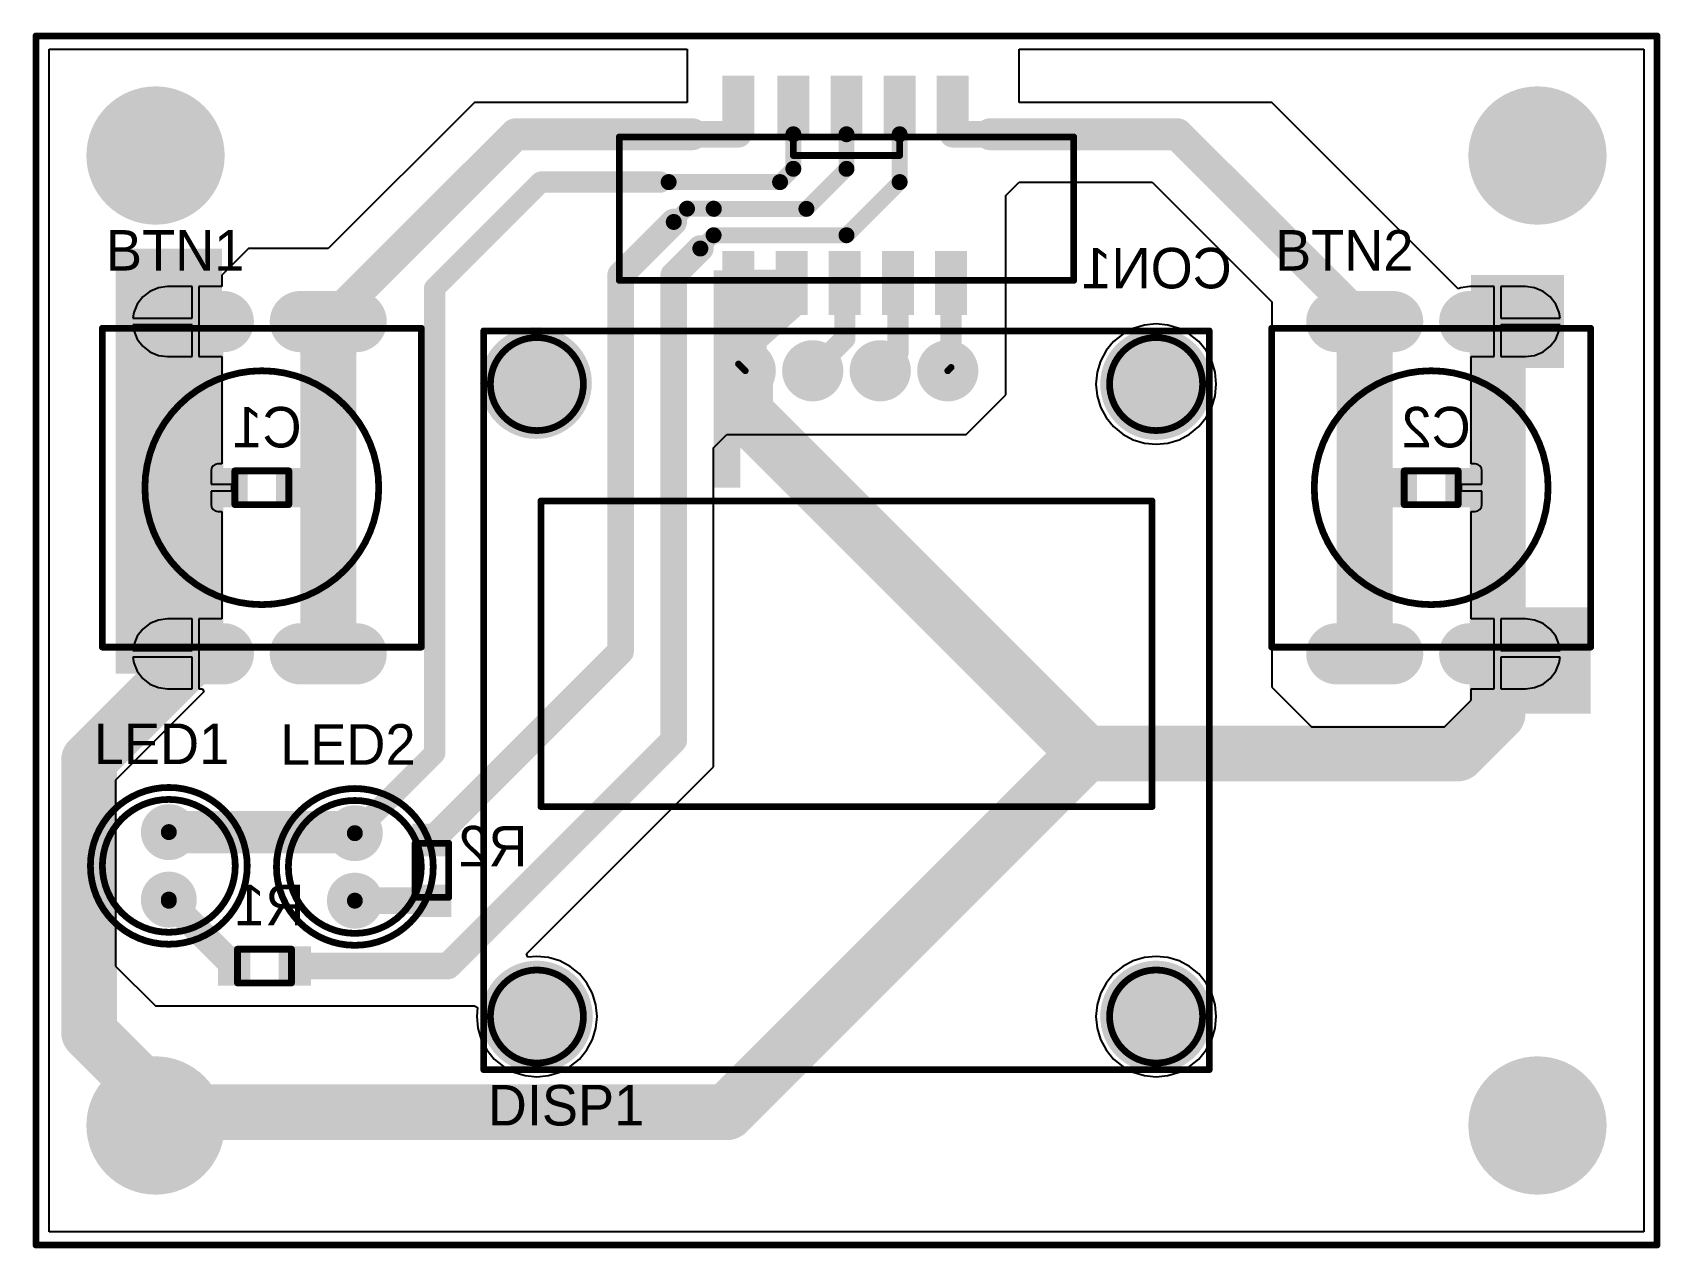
# Model space of a CAD drawing. Header units: millimetres. Extents: x 24.8 to 86, y 24.8 to 70.5.
import ezdxf

# ---------------------------------------------------------------- set-up
doc = ezdxf.new("R2010")
doc.units = ezdxf.units.MM
for name, color, linetype in [('BottomLayer', 5, 'Continuous'), ('BottomOverlay', 54, 'Continuous'), ('BottomPaste', 16, 'Continuous'), ('BottomSolder', 6, 'Continuous'), ('KeepOutLayer', 6, 'Continuous'), ('MultiLayer', 9, 'Continuous'), ('PadHoleLayer', 156, 'Continuous'), ('TopLayer', 1, 'Continuous'), ('TopOverlay', 2, 'Continuous'), ('TopSolder', 216, 'Continuous')]:
    doc.layers.add(name, color=color, linetype=linetype)

msp = doc.modelspace()

# ---------------------------------------------------------------- texts
at = {"layer": 'BottomOverlay', "text_generation_flag": 2}
for s, p in [('CON1', (69.9, 60.9)), ('C1', (34.9, 54.915)), ('C2', (78.892, 54.915)), ('R2', (43.4, 39.15)), ('R1', (35.001, 36.932))]:
    msp.add_text(s, height=1.524, dxfattribs=at).set_placement(p)
at = {"layer": 'TopOverlay'}
for s, p in [('BTN1', (27.534, 61.57)), ('BTN2', (71.526, 61.57)), ('LED1', (27.076, 43.002)), ('LED2', (34.087, 42.977)), ('DISP1', (41.9, 29.4))]:
    msp.add_text(s, height=1.524, dxfattribs=at).set_placement(p)

# ---------------------------------------------------------------- blocks, each defined once
blk = doc.blocks.new('TACT12_12_1')
at = {"layer": 'BottomLayer', "const_width": 2.1}
for points in [[(-6.25, 3.55), (-6.25, 1.45)], [(6.25, 3.55), (6.25, 1.45)], [(-6.25, -1.45), (-6.25, -3.55)], [(6.25, -1.45), (6.25, -3.55)]]:
    blk.add_lwpolyline(points, dxfattribs=at)
at = {"layer": 'BottomLayer', "const_width": 1.05}
for points in [[(-6.775, 3.55, 1), (-5.725, 3.55, 1)], [(5.725, 3.55, 1), (6.775, 3.55, 1)], [(-6.775, 1.45, 1), (-5.725, 1.45, 1)], [(5.725, 1.45, 1), (6.775, 1.45, 1)], [(-6.775, -1.45, 1), (-5.725, -1.45, 1)], [(5.725, -1.45, 1), (6.775, -1.45, 1)], [(-6.775, -3.55, 1), (-5.725, -3.55, 1)], [(5.725, -3.55, 1), (6.775, -3.55, 1)]]:
    blk.add_lwpolyline(points, format="xyb", close=True, dxfattribs=at)
at = {"layer": 'BottomSolder', "const_width": 2.303}
for points in [[(-6.25, 3.55), (-6.25, 1.45)], [(6.25, 3.55), (6.25, 1.45)], [(-6.25, -1.45), (-6.25, -3.55)], [(6.25, -1.45), (6.25, -3.55)]]:
    blk.add_lwpolyline(points, dxfattribs=at)
at = {"layer": 'BottomSolder', "const_width": 1.152}
for points in [[(-6.826, 3.55, 1), (-5.674, 3.55, 1)], [(5.674, 3.55, 1), (6.826, 3.55, 1)], [(-6.826, 1.45, 1), (-5.674, 1.45, 1)], [(5.674, 1.45, 1), (6.826, 1.45, 1)], [(-6.826, -1.45, 1), (-5.674, -1.45, 1)], [(5.674, -1.45, 1), (6.826, -1.45, 1)], [(-6.826, -3.55, 1), (-5.674, -3.55, 1)], [(5.674, -3.55, 1), (6.826, -3.55, 1)]]:
    blk.add_lwpolyline(points, format="xyb", close=True, dxfattribs=at)
at = {"layer": 'MultiLayer', "const_width": 2.1}
for points in [[(-6.25, 3.55), (-6.25, 1.45)], [(6.25, 3.55), (6.25, 1.45)], [(-6.25, -1.45), (-6.25, -3.55)], [(6.25, -1.45), (6.25, -3.55)]]:
    blk.add_lwpolyline(points, dxfattribs=at)
at = {"layer": 'MultiLayer', "const_width": 1.05}
for points in [[(-6.775, 3.55, 1), (-5.725, 3.55, 1)], [(5.725, 3.55, 1), (6.775, 3.55, 1)], [(-6.775, 1.45, 1), (-5.725, 1.45, 1)], [(5.725, 1.45, 1), (6.775, 1.45, 1)], [(-6.775, -1.45, 1), (-5.725, -1.45, 1)], [(5.725, -1.45, 1), (6.775, -1.45, 1)], [(-6.775, -3.55, 1), (-5.725, -3.55, 1)], [(5.725, -3.55, 1), (6.775, -3.55, 1)]]:
    blk.add_lwpolyline(points, format="xyb", close=True, dxfattribs=at)
at = {"layer": 'PadHoleLayer', "const_width": 0.5}
for points in [[(-6.5, 2.5, 1), (-6, 2.5, 1)], [(6, 2.5, 1), (6.5, 2.5, 1)], [(-6.5, -2.5, 1), (-6, -2.5, 1)], [(6, -2.5, 1), (6.5, -2.5, 1)]]:
    blk.add_lwpolyline(points, format="xyb", close=True, dxfattribs=at)
at = {"layer": 'TopLayer', "const_width": 2.1}
for points in [[(-6.25, 3.55), (-6.25, 1.45)], [(6.25, 3.55), (6.25, 1.45)], [(-6.25, -1.45), (-6.25, -3.55)], [(6.25, -1.45), (6.25, -3.55)]]:
    blk.add_lwpolyline(points, dxfattribs=at)
at = {"layer": 'TopLayer', "const_width": 1.05}
for points in [[(-6.775, 3.55, 1), (-5.725, 3.55, 1)], [(5.725, 3.55, 1), (6.775, 3.55, 1)], [(-6.775, 1.45, 1), (-5.725, 1.45, 1)], [(5.725, 1.45, 1), (6.775, 1.45, 1)], [(-6.775, -1.45, 1), (-5.725, -1.45, 1)], [(5.725, -1.45, 1), (6.775, -1.45, 1)], [(-6.775, -3.55, 1), (-5.725, -3.55, 1)], [(5.725, -3.55, 1), (6.775, -3.55, 1)]]:
    blk.add_lwpolyline(points, format="xyb", close=True, dxfattribs=at)
at = {"layer": 'TopOverlay', "const_width": 0.254}
for points in [[(-6, 6), (6, 6)], [(-6, 6), (-6, -6)], [(6, 6), (6, -6)], [(-6, -6), (6, -6)]]:
    blk.add_lwpolyline(points, dxfattribs=at)
at = {"layer": 'TopOverlay'}
for points, const_width in [([(-6.064, 6, 1), (-5.937, 6, 1)], 0.127), ([(-6.064, 6, 1), (-5.937, 6, 1)], 0.127), ([(5.937, 6, 1), (6.064, 6, 1)], 0.127), ([(5.937, 6, 1), (6.064, 6, 1)], 0.127), ([(4.4, 0, 1), (-4.4, 0, 1)], 0.254), ([(-4.463, 0, 1), (-4.336, 0, 1)], 0.127), ([(4.336, 0, 1), (4.463, 0, 1)], 0.127), ([(-6.064, -6, 1), (-5.937, -6, 1)], 0.127), ([(-6.064, -6, 1), (-5.937, -6, 1)], 0.127), ([(5.937, -6, 1), (6.064, -6, 1)], 0.127), ([(5.937, -6, 1), (6.064, -6, 1)], 0.127)]:
    blk.add_lwpolyline(points, format="xyb", close=True, dxfattribs=dict(at, const_width=const_width))
at = {"layer": 'TopSolder', "const_width": 2.303}
for points in [[(-6.25, 3.55), (-6.25, 1.45)], [(6.25, 3.55), (6.25, 1.45)], [(-6.25, -1.45), (-6.25, -3.55)], [(6.25, -1.45), (6.25, -3.55)]]:
    blk.add_lwpolyline(points, dxfattribs=at)
at = {"layer": 'TopSolder', "const_width": 1.152}
for points in [[(-6.826, 3.55, 1), (-5.674, 3.55, 1)], [(5.674, 3.55, 1), (6.826, 3.55, 1)], [(-6.826, 1.45, 1), (-5.674, 1.45, 1)], [(5.674, 1.45, 1), (6.826, 1.45, 1)], [(-6.826, -1.45, 1), (-5.674, -1.45, 1)], [(5.674, -1.45, 1), (6.826, -1.45, 1)], [(-6.826, -3.55, 1), (-5.674, -3.55, 1)], [(5.674, -3.55, 1), (6.826, -3.55, 1)]]:
    blk.add_lwpolyline(points, format="xyb", close=True, dxfattribs=at)
blk = doc.blocks.new('TACT12_12_2')
at = {"layer": 'BottomLayer', "const_width": 2.1}
for points in [[(-6.25, 3.55), (-6.25, 1.45)], [(6.25, 3.55), (6.25, 1.45)], [(-6.25, -1.45), (-6.25, -3.55)], [(6.25, -1.45), (6.25, -3.55)]]:
    blk.add_lwpolyline(points, dxfattribs=at)
at = {"layer": 'BottomLayer', "const_width": 1.05}
for points in [[(-6.775, 3.55, 1), (-5.725, 3.55, 1)], [(5.725, 3.55, 1), (6.775, 3.55, 1)], [(-6.775, 1.45, 1), (-5.725, 1.45, 1)], [(5.725, 1.45, 1), (6.775, 1.45, 1)], [(-6.775, -1.45, 1), (-5.725, -1.45, 1)], [(5.725, -1.45, 1), (6.775, -1.45, 1)], [(-6.775, -3.55, 1), (-5.725, -3.55, 1)], [(5.725, -3.55, 1), (6.775, -3.55, 1)]]:
    blk.add_lwpolyline(points, format="xyb", close=True, dxfattribs=at)
at = {"layer": 'BottomSolder', "const_width": 2.303}
for points in [[(-6.25, 3.55), (-6.25, 1.45)], [(6.25, 3.55), (6.25, 1.45)], [(-6.25, -1.45), (-6.25, -3.55)], [(6.25, -1.45), (6.25, -3.55)]]:
    blk.add_lwpolyline(points, dxfattribs=at)
at = {"layer": 'BottomSolder', "const_width": 1.152}
for points in [[(-6.826, 3.55, 1), (-5.674, 3.55, 1)], [(5.674, 3.55, 1), (6.826, 3.55, 1)], [(-6.826, 1.45, 1), (-5.674, 1.45, 1)], [(5.674, 1.45, 1), (6.826, 1.45, 1)], [(-6.826, -1.45, 1), (-5.674, -1.45, 1)], [(5.674, -1.45, 1), (6.826, -1.45, 1)], [(-6.826, -3.55, 1), (-5.674, -3.55, 1)], [(5.674, -3.55, 1), (6.826, -3.55, 1)]]:
    blk.add_lwpolyline(points, format="xyb", close=True, dxfattribs=at)
at = {"layer": 'MultiLayer', "const_width": 2.1}
for points in [[(-6.25, 3.55), (-6.25, 1.45)], [(6.25, 3.55), (6.25, 1.45)], [(-6.25, -1.45), (-6.25, -3.55)], [(6.25, -1.45), (6.25, -3.55)]]:
    blk.add_lwpolyline(points, dxfattribs=at)
at = {"layer": 'MultiLayer', "const_width": 1.05}
for points in [[(-6.775, 3.55, 1), (-5.725, 3.55, 1)], [(5.725, 3.55, 1), (6.775, 3.55, 1)], [(-6.775, 1.45, 1), (-5.725, 1.45, 1)], [(5.725, 1.45, 1), (6.775, 1.45, 1)], [(-6.775, -1.45, 1), (-5.725, -1.45, 1)], [(5.725, -1.45, 1), (6.775, -1.45, 1)], [(-6.775, -3.55, 1), (-5.725, -3.55, 1)], [(5.725, -3.55, 1), (6.775, -3.55, 1)]]:
    blk.add_lwpolyline(points, format="xyb", close=True, dxfattribs=at)
at = {"layer": 'PadHoleLayer', "const_width": 0.5}
for points in [[(-6.5, 2.5, 1), (-6, 2.5, 1)], [(6, 2.5, 1), (6.5, 2.5, 1)], [(-6.5, -2.5, 1), (-6, -2.5, 1)], [(6, -2.5, 1), (6.5, -2.5, 1)]]:
    blk.add_lwpolyline(points, format="xyb", close=True, dxfattribs=at)
at = {"layer": 'TopLayer', "const_width": 2.1}
for points in [[(-6.25, 3.55), (-6.25, 1.45)], [(6.25, 3.55), (6.25, 1.45)], [(-6.25, -1.45), (-6.25, -3.55)], [(6.25, -1.45), (6.25, -3.55)]]:
    blk.add_lwpolyline(points, dxfattribs=at)
at = {"layer": 'TopLayer', "const_width": 1.05}
for points in [[(-6.775, 3.55, 1), (-5.725, 3.55, 1)], [(5.725, 3.55, 1), (6.775, 3.55, 1)], [(-6.775, 1.45, 1), (-5.725, 1.45, 1)], [(5.725, 1.45, 1), (6.775, 1.45, 1)], [(-6.775, -1.45, 1), (-5.725, -1.45, 1)], [(5.725, -1.45, 1), (6.775, -1.45, 1)], [(-6.775, -3.55, 1), (-5.725, -3.55, 1)], [(5.725, -3.55, 1), (6.775, -3.55, 1)]]:
    blk.add_lwpolyline(points, format="xyb", close=True, dxfattribs=at)
at = {"layer": 'TopOverlay', "const_width": 0.254}
for points in [[(6, 6), (-6, 6)], [(-6, -6), (-6, 6)], [(6, -6), (6, 6)], [(6, -6), (-6, -6)]]:
    blk.add_lwpolyline(points, dxfattribs=at)
at = {"layer": 'TopOverlay'}
for points, const_width in [([(-6.064, 6, 1), (-5.937, 6, 1)], 0.127), ([(-6.064, 6, 1), (-5.937, 6, 1)], 0.127), ([(5.937, 6, 1), (6.064, 6, 1)], 0.127), ([(5.937, 6, 1), (6.064, 6, 1)], 0.127), ([(4.4, 0, 1), (-4.4, 0, 1)], 0.254), ([(-4.463, 0, 1), (-4.336, 0, 1)], 0.127), ([(4.336, 0, 1), (4.463, 0, 1)], 0.127), ([(-6.064, -6, 1), (-5.937, -6, 1)], 0.127), ([(-6.064, -6, 1), (-5.937, -6, 1)], 0.127), ([(5.937, -6, 1), (6.064, -6, 1)], 0.127), ([(5.937, -6, 1), (6.064, -6, 1)], 0.127)]:
    blk.add_lwpolyline(points, format="xyb", close=True, dxfattribs=dict(at, const_width=const_width))
at = {"layer": 'TopSolder', "const_width": 2.303}
for points in [[(-6.25, 3.55), (-6.25, 1.45)], [(6.25, 3.55), (6.25, 1.45)], [(-6.25, -1.45), (-6.25, -3.55)], [(6.25, -1.45), (6.25, -3.55)]]:
    blk.add_lwpolyline(points, dxfattribs=at)
at = {"layer": 'TopSolder', "const_width": 1.152}
for points in [[(-6.826, 3.55, 1), (-5.674, 3.55, 1)], [(5.674, 3.55, 1), (6.826, 3.55, 1)], [(-6.826, 1.45, 1), (-5.674, 1.45, 1)], [(5.674, 1.45, 1), (6.826, 1.45, 1)], [(-6.826, -1.45, 1), (-5.674, -1.45, 1)], [(5.674, -1.45, 1), (6.826, -1.45, 1)], [(-6.826, -3.55, 1), (-5.674, -3.55, 1)], [(5.674, -3.55, 1), (6.826, -3.55, 1)]]:
    blk.add_lwpolyline(points, format="xyb", close=True, dxfattribs=at)
blk = doc.blocks.new('0805_R_B_3')
at = {"layer": 'BottomLayer'}
for points in [[(-1.651, 0.635), (-1.651, -0.635), (-0.635, 0.635), (-0.635, -0.635)], [(0.635, 0.635), (0.635, -0.635), (1.651, 0.635), (1.651, -0.635)]]:
    blk.add_solid(points, dxfattribs=at)
at = {"layer": 'BottomOverlay', "const_width": 0.254}
for points in [[(-1.016, -0.635), (-1.016, 0.635)], [(1.016, 0.635), (-1.016, 0.635)], [(1.016, -0.635), (1.016, 0.635)], [(1.016, -0.635), (-1.016, -0.635)]]:
    blk.add_lwpolyline(points, dxfattribs=at)
at = {"layer": 'BottomOverlay', "const_width": 0.127}
for points in [[(-1.0795, 0.635, 1), (-0.9525, 0.635, 1)], [(-1.0795, 0.635, 1), (-0.9525, 0.635, 1)], [(0.9525, 0.635, 1), (1.0795, 0.635, 1)], [(0.9525, 0.635, 1), (1.0795, 0.635, 1)], [(-1.0795, -0.635, 1), (-0.9525, -0.635, 1)], [(-1.0795, -0.635, 1), (-0.9525, -0.635, 1)], [(0.9525, -0.635, 1), (1.0795, -0.635, 1)], [(0.9525, -0.635, 1), (1.0795, -0.635, 1)]]:
    blk.add_lwpolyline(points, format="xyb", close=True, dxfattribs=at)
at = {"layer": 'BottomPaste'}
for points in [[(-1.651, 0.635), (-1.651, -0.635), (-0.635, 0.635), (-0.635, -0.635)], [(0.635, 0.635), (0.635, -0.635), (1.651, 0.635), (1.651, -0.635)]]:
    blk.add_solid(points, dxfattribs=at)
at = {"layer": 'BottomSolder'}
for points in [[(-1.7526, 0.7366), (-1.7526, -0.7366), (-0.5334, 0.7366), (-0.5334, -0.7366)], [(0.5334, 0.7366), (0.5334, -0.7366), (1.7526, 0.7366), (1.7526, -0.7366)]]:
    blk.add_solid(points, dxfattribs=at)
blk = doc.blocks.new('0805_R_B_4')
at = {"layer": 'BottomLayer'}
for points in [[(-1.651, 0.635), (-1.651, -0.635), (-0.635, 0.635), (-0.635, -0.635)], [(0.635, 0.635), (0.635, -0.635), (1.651, 0.635), (1.651, -0.635)]]:
    blk.add_solid(points, dxfattribs=at)
at = {"layer": 'BottomOverlay', "const_width": 0.254}
for points in [[(-1.016, 0.635), (-1.016, -0.635)], [(1.016, 0.635), (-1.016, 0.635)], [(1.016, 0.635), (1.016, -0.635)], [(1.016, -0.635), (-1.016, -0.635)]]:
    blk.add_lwpolyline(points, dxfattribs=at)
at = {"layer": 'BottomOverlay', "const_width": 0.127}
for points in [[(-1.0795, 0.635, 1), (-0.9525, 0.635, 1)], [(-1.0795, 0.635, 1), (-0.9525, 0.635, 1)], [(0.9525, 0.635, 1), (1.0795, 0.635, 1)], [(0.9525, 0.635, 1), (1.0795, 0.635, 1)], [(-1.0795, -0.635, 1), (-0.9525, -0.635, 1)], [(-1.0795, -0.635, 1), (-0.9525, -0.635, 1)], [(0.9525, -0.635, 1), (1.0795, -0.635, 1)], [(0.9525, -0.635, 1), (1.0795, -0.635, 1)]]:
    blk.add_lwpolyline(points, format="xyb", close=True, dxfattribs=at)
at = {"layer": 'BottomPaste'}
for points in [[(-1.651, 0.635), (-1.651, -0.635), (-0.635, 0.635), (-0.635, -0.635)], [(0.635, 0.635), (0.635, -0.635), (1.651, 0.635), (1.651, -0.635)]]:
    blk.add_solid(points, dxfattribs=at)
at = {"layer": 'BottomSolder'}
for points in [[(-1.7526, 0.7366), (-1.7526, -0.7366), (-0.5334, 0.7366), (-0.5334, -0.7366)], [(0.5334, 0.7366), (0.5334, -0.7366), (1.7526, 0.7366), (1.7526, -0.7366)]]:
    blk.add_solid(points, dxfattribs=at)
blk = doc.blocks.new('LED5__________RED_5')
at = {"layer": 'BottomLayer', "const_width": 0.95}
for points in [[(-0.475, 0, 1), (0.475, 0, 1)], [(2.065, 0, 1), (3.015, 0, 1)]]:
    blk.add_lwpolyline(points, format="xyb", close=True, dxfattribs=at)
at = {"layer": 'BottomSolder', "const_width": 1.052}
for points in [[(-0.526, 0, 1), (0.526, 0, 1)], [(2.014, 0, 1), (3.066, 0, 1)]]:
    blk.add_lwpolyline(points, format="xyb", close=True, dxfattribs=at)
at = {"layer": 'MultiLayer', "const_width": 0.95}
for points in [[(-0.475, 0, 1), (0.475, 0, 1)], [(2.065, 0, 1), (3.015, 0, 1)]]:
    blk.add_lwpolyline(points, format="xyb", close=True, dxfattribs=at)
at = {"layer": 'PadHoleLayer', "const_width": 0.3}
for points in [[(-0.15, 0, 1), (0.15, 0, 1)], [(2.39, 0, 1), (2.69, 0, 1)]]:
    blk.add_lwpolyline(points, format="xyb", close=True, dxfattribs=at)
at = {"layer": 'TopLayer', "const_width": 0.95}
for points in [[(-0.475, 0, 1), (0.475, 0, 1)], [(2.065, 0, 1), (3.015, 0, 1)]]:
    blk.add_lwpolyline(points, format="xyb", close=True, dxfattribs=at)
at = {"layer": 'TopOverlay'}
for points, const_width in [([(4.22, 0, 1), (-1.68, 0, 1)], 0.254), ([(3.77, 0, 1), (-1.23, 0, 1)], 0.254), ([(-1.743, 0, 1), (-1.616, 0, 1)], 0.127), ([(-1.294, 0, 1), (-1.167, 0, 1)], 0.127), ([(3.707, 0, 1), (3.834, 0, 1)], 0.127), ([(4.156, 0, 1), (4.283, 0, 1)], 0.127)]:
    blk.add_lwpolyline(points, format="xyb", close=True, dxfattribs=dict(at, const_width=const_width))
at = {"layer": 'TopSolder', "const_width": 1.052}
for points in [[(-0.526, 0, 1), (0.526, 0, 1)], [(2.014, 0, 1), (3.066, 0, 1)]]:
    blk.add_lwpolyline(points, format="xyb", close=True, dxfattribs=at)
blk = doc.blocks.new('LED5__________GREEN_6')
at = {"layer": 'BottomLayer', "const_width": 0.95}
for points in [[(-0.475, 0, 1), (0.475, 0, 1)], [(2.065, 0, 1), (3.015, 0, 1)]]:
    blk.add_lwpolyline(points, format="xyb", close=True, dxfattribs=at)
at = {"layer": 'BottomSolder', "const_width": 1.052}
for points in [[(-0.526, 0, 1), (0.526, 0, 1)], [(2.014, 0, 1), (3.066, 0, 1)]]:
    blk.add_lwpolyline(points, format="xyb", close=True, dxfattribs=at)
at = {"layer": 'MultiLayer', "const_width": 0.95}
for points in [[(-0.475, 0, 1), (0.475, 0, 1)], [(2.065, 0, 1), (3.015, 0, 1)]]:
    blk.add_lwpolyline(points, format="xyb", close=True, dxfattribs=at)
at = {"layer": 'PadHoleLayer', "const_width": 0.3}
for points in [[(-0.15, 0, 1), (0.15, 0, 1)], [(2.39, 0, 1), (2.69, 0, 1)]]:
    blk.add_lwpolyline(points, format="xyb", close=True, dxfattribs=at)
at = {"layer": 'TopLayer', "const_width": 0.95}
for points in [[(-0.475, 0, 1), (0.475, 0, 1)], [(2.065, 0, 1), (3.015, 0, 1)]]:
    blk.add_lwpolyline(points, format="xyb", close=True, dxfattribs=at)
at = {"layer": 'TopOverlay'}
for points, const_width in [([(4.22, 0, 1), (-1.68, 0, 1)], 0.254), ([(3.77, 0, 1), (-1.23, 0, 1)], 0.254), ([(-1.743, 0, 1), (-1.616, 0, 1)], 0.127), ([(-1.294, 0, 1), (-1.167, 0, 1)], 0.127), ([(3.707, 0, 1), (3.834, 0, 1)], 0.127), ([(4.156, 0, 1), (4.283, 0, 1)], 0.127)]:
    blk.add_lwpolyline(points, format="xyb", close=True, dxfattribs=dict(at, const_width=const_width))
at = {"layer": 'TopSolder', "const_width": 1.052}
for points in [[(-0.526, 0, 1), (0.526, 0, 1)], [(2.014, 0, 1), (3.066, 0, 1)]]:
    blk.add_lwpolyline(points, format="xyb", close=True, dxfattribs=at)
blk = doc.blocks.new('SD1306_128_64_7')
at = {"layer": 'BottomLayer'}
for points, const_width in [([(-12.684, 11.938, 1), (-10.684, 11.938, 1)], 2), ([(10.65, 11.9, 1), (12.65, 11.9, 1)], 2), ([(-4.335, 12.4, 1), (-3.285, 12.4, 1)], 1.05), ([(-1.795, 12.4, 1), (-0.745, 12.4, 1)], 1.05), ([(0.745, 12.4, 1), (1.795, 12.4, 1)], 1.05), ([(3.285, 12.4, 1), (4.335, 12.4, 1)], 1.05), ([(-12.65, -11.9, 1), (-10.65, -11.9, 1)], 2), ([(10.65, -11.9, 1), (12.65, -11.9, 1)], 2)]:
    blk.add_lwpolyline(points, format="xyb", close=True, dxfattribs=dict(at, const_width=const_width))
at = {"layer": 'BottomSolder'}
for points, const_width in [([(-12.735, 11.938, 1), (-10.633, 11.938, 1)], 2.102), ([(-4.386, 12.4, 1), (-3.234, 12.4, 1)], 1.152), ([(-1.846, 12.4, 1), (-0.694, 12.4, 1)], 1.152), ([(0.694, 12.4, 1), (1.846, 12.4, 1)], 1.152), ([(3.234, 12.4, 1), (4.386, 12.4, 1)], 1.152), ([(10.599, 11.9, 1), (12.701, 11.9, 1)], 2.102), ([(-12.701, -11.9, 1), (-10.599, -11.9, 1)], 2.102), ([(10.599, -11.9, 1), (12.701, -11.9, 1)], 2.102)]:
    blk.add_lwpolyline(points, format="xyb", close=True, dxfattribs=dict(at, const_width=const_width))
at = {"layer": 'MultiLayer'}
for points, const_width in [([(-12.684, 11.938, 1), (-10.684, 11.938, 1)], 2), ([(10.65, 11.9, 1), (12.65, 11.9, 1)], 2), ([(-4.335, 12.4, 1), (-3.285, 12.4, 1)], 1.05), ([(-1.795, 12.4, 1), (-0.745, 12.4, 1)], 1.05), ([(0.745, 12.4, 1), (1.795, 12.4, 1)], 1.05), ([(3.285, 12.4, 1), (4.335, 12.4, 1)], 1.05), ([(-12.65, -11.9, 1), (-10.65, -11.9, 1)], 2), ([(10.65, -11.9, 1), (12.65, -11.9, 1)], 2)]:
    blk.add_lwpolyline(points, format="xyb", close=True, dxfattribs=dict(at, const_width=const_width))
at = {"layer": 'PadHoleLayer'}
for points, const_width in [([(-11.934, 11.938, 1), (-11.434, 11.938, 1)], 0.5), ([(-4.01, 12.4, 1), (-3.61, 12.4, 1)], 0.4), ([(-1.47, 12.4, 1), (-1.07, 12.4, 1)], 0.4), ([(1.07, 12.4, 1), (1.47, 12.4, 1)], 0.4), ([(3.61, 12.4, 1), (4.01, 12.4, 1)], 0.4), ([(11.4, 11.9, 1), (11.9, 11.9, 1)], 0.5), ([(-11.9, -11.9, 1), (-11.4, -11.9, 1)], 0.5), ([(11.4, -11.9, 1), (11.9, -11.9, 1)], 0.5)]:
    blk.add_lwpolyline(points, format="xyb", close=True, dxfattribs=dict(at, const_width=const_width))
at = {"layer": 'TopLayer'}
for points, const_width in [([(-12.684, 11.938, 1), (-10.684, 11.938, 1)], 2), ([(10.65, 11.9, 1), (12.65, 11.9, 1)], 2), ([(-4.335, 12.4, 1), (-3.285, 12.4, 1)], 1.05), ([(-1.795, 12.4, 1), (-0.745, 12.4, 1)], 1.05), ([(0.745, 12.4, 1), (1.795, 12.4, 1)], 1.05), ([(3.285, 12.4, 1), (4.335, 12.4, 1)], 1.05), ([(-12.65, -11.9, 1), (-10.65, -11.9, 1)], 2), ([(10.65, -11.9, 1), (12.65, -11.9, 1)], 2)]:
    blk.add_lwpolyline(points, format="xyb", close=True, dxfattribs=dict(at, const_width=const_width))
at = {"layer": 'TopOverlay', "const_width": 0.254}
for points in [[(-13.65, -13.9), (-13.65, 13.9)], [(-13.65, 13.9), (13.65, 13.9)], [(13.65, -13.9), (13.65, 13.9)], [(-11.5, -4), (-11.5, 7.5)], [(-11.5, 7.5), (11.5, 7.5)], [(11.5, -4), (11.5, 7.5)], [(-11.5, -4), (11.5, -4)], [(-13.65, -13.9), (13.65, -13.9)]]:
    blk.add_lwpolyline(points, dxfattribs=at)
at = {"layer": 'TopOverlay'}
for points, const_width in [([(-13.714, 13.9, 1), (-13.587, 13.9, 1)], 0.127), ([(-13.714, 13.9, 1), (-13.587, 13.9, 1)], 0.127), ([(-9.9, 11.9, 1), (-13.4, 11.9, 1)], 0.254), ([(13.4, 11.9, 1), (9.9, 11.9, 1)], 0.254), ([(13.587, 13.9, 1), (13.714, 13.9, 1)], 0.127), ([(13.587, 13.9, 1), (13.714, 13.9, 1)], 0.127), ([(-13.463, 11.9, 1), (-13.336, 11.9, 1)], 0.127), ([(-9.964, 11.9, 1), (-9.837, 11.9, 1)], 0.127), ([(9.837, 11.9, 1), (9.964, 11.9, 1)], 0.127), ([(13.336, 11.9, 1), (13.463, 11.9, 1)], 0.127), ([(-11.563, 7.5, 1), (-11.436, 7.5, 1)], 0.127), ([(-11.563, 7.5, 1), (-11.436, 7.5, 1)], 0.127), ([(11.436, 7.5, 1), (11.563, 7.5, 1)], 0.127), ([(11.436, 7.5, 1), (11.563, 7.5, 1)], 0.127), ([(-11.563, -4, 1), (-11.436, -4, 1)], 0.127), ([(-11.563, -4, 1), (-11.436, -4, 1)], 0.127), ([(11.436, -4, 1), (11.563, -4, 1)], 0.127), ([(11.436, -4, 1), (11.563, -4, 1)], 0.127), ([(-9.9, -11.9, 1), (-13.4, -11.9, 1)], 0.254), ([(13.4, -11.9, 1), (9.9, -11.9, 1)], 0.254), ([(-13.463, -11.9, 1), (-13.336, -11.9, 1)], 0.127), ([(-9.964, -11.9, 1), (-9.837, -11.9, 1)], 0.127), ([(9.837, -11.9, 1), (9.964, -11.9, 1)], 0.127), ([(13.336, -11.9, 1), (13.463, -11.9, 1)], 0.127), ([(-13.714, -13.9, 1), (-13.587, -13.9, 1)], 0.127), ([(-13.714, -13.9, 1), (-13.587, -13.9, 1)], 0.127), ([(13.587, -13.9, 1), (13.714, -13.9, 1)], 0.127), ([(13.587, -13.9, 1), (13.714, -13.9, 1)], 0.127)]:
    blk.add_lwpolyline(points, format="xyb", close=True, dxfattribs=dict(at, const_width=const_width))
at = {"layer": 'TopSolder'}
for points, const_width in [([(-12.735, 11.938, 1), (-10.633, 11.938, 1)], 2.102), ([(-4.386, 12.4, 1), (-3.234, 12.4, 1)], 1.152), ([(-1.846, 12.4, 1), (-0.694, 12.4, 1)], 1.152), ([(0.694, 12.4, 1), (1.846, 12.4, 1)], 1.152), ([(3.234, 12.4, 1), (4.386, 12.4, 1)], 1.152), ([(10.599, 11.9, 1), (12.701, 11.9, 1)], 2.102), ([(-12.701, -11.9, 1), (-10.599, -11.9, 1)], 2.102), ([(10.599, -11.9, 1), (12.701, -11.9, 1)], 2.102)]:
    blk.add_lwpolyline(points, format="xyb", close=True, dxfattribs=dict(at, const_width=const_width))
blk = doc.blocks.new('IDC10_2___SMT_B_8')
at = {"layer": 'BottomLayer'}
for points in [[(-4.564, 2.7), (-3.564, 2.7), (-4.564, 4.9), (-3.564, 4.9)], [(-2.5, 2.7), (-1.5, 2.7), (-2.5, 4.9), (-1.5, 4.9)], [(-0.5, 2.7), (0.5, 2.7), (-0.5, 4.9), (0.5, 4.9)], [(1.5, 2.7), (2.5, 2.7), (1.5, 4.9), (2.5, 4.9)], [(3.5, 2.7), (4.5, 2.7), (3.5, 4.9), (4.5, 4.9)], [(-4.564, -3.9), (-3.564, -3.9), (-4.564, -1.7), (-3.564, -1.7)], [(-2.564, -3.9), (-1.564, -3.9), (-2.564, -1.7), (-1.564, -1.7)], [(-0.564, -3.9), (0.436, -3.9), (-0.564, -1.7), (0.436, -1.7)], [(1.436, -3.9), (2.436, -3.9), (1.436, -1.7), (2.436, -1.7)], [(3.436, -3.9), (4.436, -3.9), (3.436, -1.7), (4.436, -1.7)]]:
    blk.add_solid(points, dxfattribs=at)
at = {"layer": 'BottomOverlay', "const_width": 0.254}
for points in [[(-8.55, -2.7), (-8.55, 2.7)], [(-8.55, 2.7), (8.55, 2.7)], [(-2, 2), (-2, 2.7)], [(2, 2), (2, 2.7)], [(8.55, -2.7), (8.55, 2.7)], [(-2, 2), (2, 2)], [(-8.55, -2.7), (8.55, -2.7)]]:
    blk.add_lwpolyline(points, dxfattribs=at)
at = {"layer": 'BottomOverlay', "const_width": 0.127}
for points in [[(-8.614, 2.7, 1), (-8.487, 2.7, 1)], [(-8.614, 2.7, 1), (-8.487, 2.7, 1)], [(-2.064, 2.7, 1), (-1.937, 2.7, 1)], [(1.937, 2.7, 1), (2.064, 2.7, 1)], [(8.487, 2.7, 1), (8.614, 2.7, 1)], [(8.487, 2.7, 1), (8.614, 2.7, 1)], [(-2.064, 2, 1), (-1.937, 2, 1)], [(-2.064, 2, 1), (-1.937, 2, 1)], [(1.937, 2, 1), (2.064, 2, 1)], [(1.937, 2, 1), (2.064, 2, 1)], [(-8.614, -2.7, 1), (-8.487, -2.7, 1)], [(-8.614, -2.7, 1), (-8.487, -2.7, 1)], [(8.487, -2.7, 1), (8.614, -2.7, 1)], [(8.487, -2.7, 1), (8.614, -2.7, 1)]]:
    blk.add_lwpolyline(points, format="xyb", close=True, dxfattribs=at)
at = {"layer": 'BottomPaste'}
for points in [[(-4.564, 2.7), (-3.564, 2.7), (-4.564, 4.9), (-3.564, 4.9)], [(-2.5, 2.7), (-1.5, 2.7), (-2.5, 4.9), (-1.5, 4.9)], [(-0.5, 2.7), (0.5, 2.7), (-0.5, 4.9), (0.5, 4.9)], [(1.5, 2.7), (2.5, 2.7), (1.5, 4.9), (2.5, 4.9)], [(3.5, 2.7), (4.5, 2.7), (3.5, 4.9), (4.5, 4.9)], [(-4.564, -3.9), (-3.564, -3.9), (-4.564, -1.7), (-3.564, -1.7)], [(-2.564, -3.9), (-1.564, -3.9), (-2.564, -1.7), (-1.564, -1.7)], [(-0.564, -3.9), (0.436, -3.9), (-0.564, -1.7), (0.436, -1.7)], [(1.436, -3.9), (2.436, -3.9), (1.436, -1.7), (2.436, -1.7)], [(3.436, -3.9), (4.436, -3.9), (3.436, -1.7), (4.436, -1.7)]]:
    blk.add_solid(points, dxfattribs=at)
at = {"layer": 'BottomSolder'}
for points in [[(-4.666, 2.598), (-3.462, 2.598), (-4.666, 5.002), (-3.462, 5.002)], [(-2.602, 2.598), (-1.398, 2.598), (-2.602, 5.002), (-1.398, 5.002)], [(-0.602, 2.598), (0.602, 2.598), (-0.602, 5.002), (0.602, 5.002)], [(1.398, 2.598), (2.602, 2.598), (1.398, 5.002), (2.602, 5.002)], [(3.398, 2.598), (4.602, 2.598), (3.398, 5.002), (4.602, 5.002)], [(-4.666, -4.002), (-3.462, -4.002), (-4.666, -1.598), (-3.462, -1.598)], [(-2.666, -4.002), (-1.462, -4.002), (-2.666, -1.598), (-1.462, -1.598)], [(-0.666, -4.002), (0.538, -4.002), (-0.666, -1.598), (0.538, -1.598)], [(1.334, -4.002), (2.538, -4.002), (1.334, -1.598), (2.538, -1.598)], [(3.334, -4.002), (4.538, -4.002), (3.334, -1.598), (4.538, -1.598)]]:
    blk.add_solid(points, dxfattribs=at)
blk = doc.blocks.new('0805_C_B_9')
at = {"layer": 'BottomLayer'}
for points in [[(-1.651, 0.635), (-1.651, -0.635), (-0.635, 0.635), (-0.635, -0.635)], [(0.635, 0.635), (0.635, -0.635), (1.651, 0.635), (1.651, -0.635)]]:
    blk.add_solid(points, dxfattribs=at)
at = {"layer": 'BottomOverlay', "const_width": 0.254}
for points in [[(-1.016, 0.635), (-1.016, -0.635)], [(1.016, 0.635), (-1.016, 0.635)], [(1.016, 0.635), (1.016, -0.635)], [(1.016, -0.635), (-1.016, -0.635)]]:
    blk.add_lwpolyline(points, dxfattribs=at)
at = {"layer": 'BottomOverlay', "const_width": 0.127}
for points in [[(-1.0795, 0.635, 1), (-0.9525, 0.635, 1)], [(-1.0795, 0.635, 1), (-0.9525, 0.635, 1)], [(0.9525, 0.635, 1), (1.0795, 0.635, 1)], [(0.9525, 0.635, 1), (1.0795, 0.635, 1)], [(-1.0795, -0.635, 1), (-0.9525, -0.635, 1)], [(-1.0795, -0.635, 1), (-0.9525, -0.635, 1)], [(0.9525, -0.635, 1), (1.0795, -0.635, 1)], [(0.9525, -0.635, 1), (1.0795, -0.635, 1)]]:
    blk.add_lwpolyline(points, format="xyb", close=True, dxfattribs=at)
at = {"layer": 'BottomPaste'}
for points in [[(-1.651, 0.635), (-1.651, -0.635), (-0.635, 0.635), (-0.635, -0.635)], [(0.635, 0.635), (0.635, -0.635), (1.651, 0.635), (1.651, -0.635)]]:
    blk.add_solid(points, dxfattribs=at)
at = {"layer": 'BottomSolder'}
for points in [[(-1.7526, 0.7366), (-1.7526, -0.7366), (-0.5334, 0.7366), (-0.5334, -0.7366)], [(0.5334, 0.7366), (0.5334, -0.7366), (1.7526, 0.7366), (1.7526, -0.7366)]]:
    blk.add_solid(points, dxfattribs=at)
blk = doc.blocks.new('0805_C_B_10')
at = {"layer": 'BottomLayer'}
for points in [[(-1.651, 0.635), (-1.651, -0.635), (-0.635, 0.635), (-0.635, -0.635)], [(0.635, 0.635), (0.635, -0.635), (1.651, 0.635), (1.651, -0.635)]]:
    blk.add_solid(points, dxfattribs=at)
at = {"layer": 'BottomOverlay', "const_width": 0.254}
for points in [[(-1.016, -0.635), (-1.016, 0.635)], [(-1.016, 0.635), (1.016, 0.635)], [(1.016, -0.635), (1.016, 0.635)], [(-1.016, -0.635), (1.016, -0.635)]]:
    blk.add_lwpolyline(points, dxfattribs=at)
at = {"layer": 'BottomOverlay', "const_width": 0.127}
for points in [[(-1.0795, 0.635, 1), (-0.9525, 0.635, 1)], [(-1.0795, 0.635, 1), (-0.9525, 0.635, 1)], [(0.9525, 0.635, 1), (1.0795, 0.635, 1)], [(0.9525, 0.635, 1), (1.0795, 0.635, 1)], [(-1.0795, -0.635, 1), (-0.9525, -0.635, 1)], [(-1.0795, -0.635, 1), (-0.9525, -0.635, 1)], [(0.9525, -0.635, 1), (1.0795, -0.635, 1)], [(0.9525, -0.635, 1), (1.0795, -0.635, 1)]]:
    blk.add_lwpolyline(points, format="xyb", close=True, dxfattribs=at)
at = {"layer": 'BottomPaste'}
for points in [[(-1.651, 0.635), (-1.651, -0.635), (-0.635, 0.635), (-0.635, -0.635)], [(0.635, 0.635), (0.635, -0.635), (1.651, 0.635), (1.651, -0.635)]]:
    blk.add_solid(points, dxfattribs=at)
at = {"layer": 'BottomSolder'}
for points in [[(-1.7526, 0.7366), (-1.7526, -0.7366), (-0.5334, 0.7366), (-0.5334, -0.7366)], [(0.5334, 0.7366), (0.5334, -0.7366), (1.7526, 0.7366), (1.7526, -0.7366)]]:
    blk.add_solid(points, dxfattribs=at)

# ---------------------------------------------------------------- linework, layer by layer
at = {"layer": 'BottomLayer'}
for p, q in [((25.4, 25.4), (25.4, 69.9)), ((25.4, 69.9), (49.4, 69.9)), ((49.4, 69.9), (49.4, 67.9)), ((61.9, 67.9), (61.9, 69.9)), ((61.9, 69.9), (85.4, 69.9)), ((85.4, 69.9), (85.4, 25.4)), ((41.4, 67.9), (35.9, 62.4)), ((49.4, 67.9), (41.4, 67.9)), ((71.4, 67.9), (61.9, 67.9)), ((78.418, 60.882), (71.4, 67.9)), ((61.4, 64.4), (61.9, 64.9)), ((61.4, 56.9), (61.4, 64.4)), ((61.9, 64.9), (66.9, 64.9)), ((66.9, 64.9), (71.4, 60.4)), ((32.9, 62.4), (31.9, 61.4)), ((35.9, 62.4), (32.9, 62.4)), ((31.9, 61.4), (31.9, 60.965)), ((29.192, 60.789), (28.92, 60.58)), ((29.51, 60.92), (29.192, 60.789)), ((29.85, 60.965), (29.51, 60.92)), ((30.773, 60.965), (29.85, 60.965)), ((30.773, 59.777), (30.773, 60.965)), ((31.9, 60.965), (31.027, 60.965)), ((31.027, 60.965), (31.027, 59.65)), ((78.51, 60.92), (78.418, 60.882)), ((78.85, 60.965), (78.51, 60.92)), ((79.773, 60.965), (78.85, 60.965)), ((79.773, 59.65), (79.773, 60.965)), ((80.95, 60.965), (80.027, 60.965)), ((80.027, 60.965), (80.027, 59.777)), ((81.29, 60.92), (80.95, 60.965)), ((81.608, 60.789), (81.29, 60.92)), ((81.88, 60.58), (81.608, 60.789)), ((28.711, 60.308), (28.58, 59.99)), ((28.92, 60.58), (28.711, 60.308)), ((71.4, 60.4), (71.4, 45.9)), ((82.089, 60.308), (81.88, 60.58)), ((82.22, 59.99), (82.089, 60.308)), ((28.58, 59.99), (28.551, 59.777)), ((28.551, 59.777), (30.773, 59.777)), ((30.773, 59.523), (28.551, 59.523)), ((28.551, 59.523), (28.58, 59.31)), ((30.773, 58.335), (30.773, 59.523)), ((31.027, 59.65), (31.027, 58.335)), ((66.608, 59.521), (66.183, 59.392)), ((67.05, 59.565), (66.608, 59.521)), ((67.492, 59.521), (67.05, 59.565)), ((67.917, 59.392), (67.492, 59.521)), ((79.773, 58.335), (79.773, 59.65)), ((80.027, 59.777), (82.249, 59.777)), ((82.249, 59.523), (80.027, 59.523)), ((80.027, 59.523), (80.027, 58.335)), ((82.249, 59.777), (82.22, 59.99)), ((82.22, 59.31), (82.249, 59.523)), ((28.58, 59.31), (28.711, 58.992)), ((28.711, 58.992), (28.92, 58.72)), ((65.448, 58.902), (65.167, 58.558)), ((65.792, 59.183), (65.448, 58.902)), ((66.183, 59.392), (65.792, 59.183)), ((68.308, 59.183), (67.917, 59.392)), ((68.652, 58.902), (68.308, 59.183)), ((68.933, 58.558), (68.652, 58.902)), ((81.88, 58.72), (82.089, 58.992)), ((82.089, 58.992), (82.22, 59.31)), ((28.92, 58.72), (29.192, 58.511)), ((29.192, 58.511), (29.51, 58.38)), ((29.51, 58.38), (29.85, 58.335)), ((29.85, 58.335), (30.773, 58.335)), ((31.027, 58.335), (31.9, 58.335)), ((31.9, 58.335), (31.9, 54.294)), ((65.167, 58.558), (64.958, 58.167)), ((69.143, 58.167), (68.933, 58.558)), ((78.9, 54.294), (78.9, 58.335)), ((78.9, 58.335), (79.773, 58.335)), ((80.027, 58.335), (80.95, 58.335)), ((80.95, 58.335), (81.29, 58.38)), ((81.29, 58.38), (81.608, 58.511)), ((81.608, 58.511), (81.88, 58.72)), ((64.829, 57.742), (64.785, 57.3)), ((64.958, 58.167), (64.829, 57.742)), ((69.271, 57.742), (69.143, 58.167)), ((69.315, 57.3), (69.271, 57.742)), ((64.785, 57.3), (64.829, 56.858)), ((69.271, 56.858), (69.315, 57.3)), ((59.9, 55.4), (61.4, 56.9)), ((64.829, 56.858), (64.958, 56.433)), ((64.958, 56.433), (65.167, 56.042)), ((68.933, 56.042), (69.143, 56.433)), ((69.143, 56.433), (69.271, 56.858)), ((65.167, 56.042), (65.448, 55.698)), ((68.652, 55.698), (68.933, 56.042)), ((50.4, 54.9), (50.9, 55.4)), ((50.9, 55.4), (50.9, 55.4)), ((50.9, 55.4), (59.9, 55.4)), ((65.448, 55.698), (65.792, 55.417)), ((65.792, 55.417), (66.183, 55.207)), ((66.183, 55.207), (66.608, 55.079)), ((67.492, 55.079), (67.917, 55.207)), ((67.917, 55.207), (68.308, 55.417)), ((68.308, 55.417), (68.652, 55.698)), ((50.4, 42.9), (50.4, 54.9)), ((66.608, 55.079), (67.05, 55.035)), ((67.05, 55.035), (67.492, 55.079)), ((31.51, 54.134), (31.49, 54.035)), ((31.49, 54.035), (31.49, 53.527)), ((31.566, 54.218), (31.51, 54.134)), ((31.65, 54.274), (31.566, 54.218)), ((31.749, 54.294), (31.65, 54.274)), ((31.9, 54.294), (31.749, 54.294)), ((79.051, 54.294), (78.9, 54.294)), ((79.15, 54.274), (79.051, 54.294)), ((79.234, 54.218), (79.15, 54.274)), ((79.29, 54.134), (79.234, 54.218)), ((79.31, 54.035), (79.29, 54.134)), ((79.31, 53.527), (79.31, 54.035)), ((31.49, 53.527), (32.257, 53.527)), ((32.257, 53.527), (32.257, 53.273)), ((78.543, 53.273), (78.543, 53.527)), ((78.543, 53.527), (79.31, 53.527)), ((32.257, 53.273), (31.49, 53.273)), ((31.49, 53.273), (31.49, 52.765)), ((31.49, 52.765), (31.51, 52.666)), ((79.31, 53.273), (78.543, 53.273)), ((79.29, 52.666), (79.31, 52.765)), ((79.31, 52.765), (79.31, 53.273)), ((31.51, 52.666), (31.566, 52.582)), ((31.566, 52.582), (31.65, 52.526)), ((31.65, 52.526), (31.749, 52.506)), ((31.749, 52.506), (31.9, 52.506)), ((31.9, 52.506), (31.9, 48.465)), ((78.9, 48.465), (78.9, 52.506)), ((78.9, 52.506), (79.051, 52.506)), ((79.051, 52.506), (79.15, 52.526)), ((79.15, 52.526), (79.234, 52.582)), ((79.234, 52.582), (79.29, 52.666)), ((29.51, 48.42), (29.192, 48.289)), ((29.85, 48.465), (29.51, 48.42)), ((30.773, 48.465), (29.85, 48.465)), ((30.773, 47.277), (30.773, 48.465)), ((31.9, 48.465), (31.027, 48.465)), ((31.027, 48.465), (31.027, 47.15)), ((79.773, 48.465), (78.9, 48.465)), ((79.773, 47.15), (79.773, 48.465)), ((80.95, 48.465), (80.027, 48.465)), ((80.027, 48.465), (80.027, 47.277)), ((81.29, 48.42), (80.95, 48.465)), ((81.608, 48.289), (81.29, 48.42)), ((28.711, 47.808), (28.58, 47.49)), ((28.92, 48.08), (28.711, 47.808)), ((29.192, 48.289), (28.92, 48.08)), ((81.88, 48.08), (81.608, 48.289)), ((82.089, 47.808), (81.88, 48.08)), ((82.22, 47.49), (82.089, 47.808)), ((28.58, 47.49), (28.551, 47.277)), ((28.551, 47.277), (30.773, 47.277)), ((80.027, 47.277), (82.249, 47.277)), ((82.249, 47.277), (82.22, 47.49)), ((30.773, 47.023), (28.551, 47.023)), ((28.551, 47.023), (28.58, 46.81)), ((28.58, 46.81), (28.711, 46.492)), ((30.773, 45.835), (30.773, 47.023)), ((31.027, 47.15), (31.027, 45.835)), ((79.773, 45.835), (79.773, 47.15)), ((82.249, 47.023), (80.027, 47.023)), ((80.027, 47.023), (80.027, 45.835)), ((82.089, 46.492), (82.22, 46.81)), ((82.22, 46.81), (82.249, 47.023)), ((28.711, 46.492), (28.92, 46.22)), ((28.92, 46.22), (29.192, 46.011)), ((29.192, 46.011), (29.51, 45.88)), ((81.29, 45.88), (81.608, 46.011)), ((81.608, 46.011), (81.88, 46.22)), ((81.88, 46.22), (82.089, 46.492)), ((31.217, 45.717), (27.9, 42.4)), ((29.51, 45.88), (29.85, 45.835)), ((29.85, 45.835), (30.773, 45.835)), ((31.027, 45.835), (31.169, 45.835)), ((31.169, 45.835), (31.217, 45.717)), ((71.4, 45.9), (72.9, 44.4)), ((77.9, 44.4), (78.9, 45.4)), ((78.9, 45.4), (78.9, 45.835)), ((78.9, 45.835), (79.773, 45.835)), ((80.027, 45.835), (80.95, 45.835)), ((80.95, 45.835), (81.29, 45.88)), ((72.9, 44.4), (77.9, 44.4)), ((43.353, 35.853), (50.4, 42.9)), ((27.9, 42.4), (27.9, 35.4)), ((43.411, 35.732), (43.353, 35.853)), ((43.75, 35.765), (43.411, 35.732)), ((44.192, 35.721), (43.75, 35.765)), ((44.617, 35.593), (44.192, 35.721)), ((45.008, 35.383), (44.617, 35.593)), ((66.183, 35.593), (65.792, 35.383)), ((66.608, 35.721), (66.183, 35.593)), ((67.05, 35.765), (66.608, 35.721)), ((67.492, 35.721), (67.05, 35.765)), ((67.917, 35.593), (67.492, 35.721)), ((68.308, 35.383), (67.917, 35.593)), ((27.9, 35.4), (29.4, 33.9)), ((45.352, 35.102), (45.008, 35.383)), ((45.633, 34.758), (45.352, 35.102)), ((65.448, 35.102), (65.167, 34.758)), ((65.792, 35.383), (65.448, 35.102)), ((68.652, 35.102), (68.308, 35.383)), ((68.933, 34.758), (68.652, 35.102)), ((45.843, 34.367), (45.633, 34.758)), ((45.971, 33.942), (45.843, 34.367)), ((64.958, 34.367), (64.829, 33.942)), ((65.167, 34.758), (64.958, 34.367)), ((69.143, 34.367), (68.933, 34.758)), ((69.271, 33.942), (69.143, 34.367)), ((29.4, 33.9), (41.397, 33.9)), ((41.397, 33.9), (41.4, 33.9)), ((41.4, 33.9), (41.518, 33.839)), ((41.518, 33.839), (41.485, 33.5)), ((46.015, 33.5), (45.971, 33.942)), ((64.829, 33.942), (64.785, 33.5)), ((69.315, 33.5), (69.271, 33.942)), ((41.485, 33.5), (41.529, 33.058)), ((45.971, 33.058), (46.015, 33.5)), ((64.785, 33.5), (64.829, 33.058)), ((69.271, 33.058), (69.315, 33.5)), ((41.529, 33.058), (41.658, 32.633)), ((41.658, 32.633), (41.867, 32.242)), ((45.633, 32.242), (45.843, 32.633)), ((45.843, 32.633), (45.971, 33.058)), ((64.829, 33.058), (64.958, 32.633)), ((64.958, 32.633), (65.167, 32.242)), ((68.933, 32.242), (69.143, 32.633)), ((69.143, 32.633), (69.271, 33.058)), ((41.867, 32.242), (42.148, 31.898)), ((42.148, 31.898), (42.492, 31.617)), ((45.008, 31.617), (45.352, 31.898)), ((45.352, 31.898), (45.633, 32.242)), ((65.167, 32.242), (65.448, 31.898)), ((65.448, 31.898), (65.792, 31.617)), ((68.308, 31.617), (68.652, 31.898)), ((68.652, 31.898), (68.933, 32.242)), ((42.492, 31.617), (42.883, 31.408)), ((42.883, 31.408), (43.308, 31.279)), ((43.308, 31.279), (43.75, 31.235)), ((43.75, 31.235), (44.192, 31.279)), ((44.192, 31.279), (44.617, 31.408)), ((44.617, 31.408), (45.008, 31.617)), ((65.792, 31.617), (66.183, 31.408)), ((66.183, 31.408), (66.608, 31.279)), ((66.608, 31.279), (67.05, 31.235)), ((67.05, 31.235), (67.492, 31.279)), ((67.492, 31.279), (67.917, 31.408)), ((67.917, 31.408), (68.308, 31.617)), ((85.4, 25.4), (25.4, 25.4))]:
    msp.add_line(p, q, dxfattribs=at)
for points, const_width in [([(28.15, 65.9, 1), (30.65, 65.9, 1)], 2.5), ([(80.15, 65.9, 1), (82.65, 65.9, 1)], 2.5), ([(42.65, 66.7, 1), (43.25, 66.7, 1)], 0.6), ([(42.65, 66.7, 1), (43.25, 66.7, 1)], 0.6), ([(49.3, 66.7, 1), (49.9, 66.7, 1)], 0.6), ([(49.35, 66.7, 1), (49.85, 66.7, 1)], 0.5), ([(51.086, 66.7, 1), (51.586, 66.7, 1)], 0.5), ([(53.25, 66.7, 1), (53.55, 66.7, 1)], 0.3), ([(55.25, 66.7, 1), (55.55, 66.7, 1)], 0.3), ([(57.25, 66.7, 1), (57.55, 66.7, 1)], 0.3), ([(59.15, 66.7, 1), (59.65, 66.7, 1)], 0.5), ([(60.5, 66.7, 1), (61.1, 66.7, 1)], 0.6), ([(60.55, 66.7, 1), (61.05, 66.7, 1)], 0.5), ([(67.55, 66.7, 1), (68.15, 66.7, 1)], 0.6), ([(67.55, 66.7, 1), (68.15, 66.7, 1)], 0.6), ([(53.25, 65.4, 1), (53.55, 65.4, 1)], 0.3), ([(53.25, 65.4, 1), (53.55, 65.4, 1)], 0.3), ([(55.25, 65.4, 1), (55.55, 65.4, 1)], 0.3), ([(55.25, 65.4, 1), (55.55, 65.4, 1)], 0.3), ([(43.7, 64.9, 1), (44.1, 64.9, 1)], 0.4), ([(43.7, 64.9, 1), (44.1, 64.9, 1)], 0.4), ([(48.2, 64.9, 1), (48.6, 64.9, 1)], 0.4), ([(48.558, 64.9, 1), (48.858, 64.9, 1)], 0.3), ([(52.75, 64.9, 1), (53.05, 64.9, 1)], 0.3), ([(52.75, 64.9, 1), (53.05, 64.9, 1)], 0.3), ([(57.25, 64.9, 1), (57.55, 64.9, 1)], 0.3), ([(57.25, 64.9, 1), (57.55, 64.9, 1)], 0.3), ([(48.65, 63.4, 1), (49.15, 63.4, 1)], 0.5), ([(49.25, 63.9, 1), (49.55, 63.9, 1)], 0.3), ([(49.25, 63.9, 1), (49.55, 63.9, 1)], 0.3), ([(50.25, 63.9, 1), (50.55, 63.9, 1)], 0.3), ([(50.25, 63.9, 1), (50.55, 63.9, 1)], 0.3), ([(50.258, 63.892, 1), (50.558, 63.892, 1)], 0.3), ([(50.258, 63.892, 1), (50.558, 63.892, 1)], 0.3), ([(53.742, 63.892, 1), (54.042, 63.892, 1)], 0.3), ([(53.742, 63.892, 1), (54.042, 63.892, 1)], 0.3), ([(48.75, 63.4, 1), (49.05, 63.4, 1)], 0.3), ([(50.25, 62.9, 1), (50.55, 62.9, 1)], 0.3), ([(50.25, 62.9, 1), (50.55, 62.9, 1)], 0.3), ([(55.25, 62.9, 1), (55.55, 62.9, 1)], 0.3), ([(55.25, 62.9, 1), (55.55, 62.9, 1)], 0.3), ([(49.65, 62.4, 1), (50.15, 62.4, 1)], 0.5), ([(49.75, 62.4, 1), (50.05, 62.4, 1)], 0.3), ([(46.65, 61.4, 1), (47.15, 61.4, 1)], 0.5), ([(46.65, 61.4, 1), (47.15, 61.4, 1)], 0.5), ([(48.65, 61.4, 1), (49.15, 61.4, 1)], 0.5), ([(48.65, 61.4, 1), (49.15, 61.4, 1)], 0.5), ([(39.7, 60.9, 1), (40.1, 60.9, 1)], 0.4), ([(39.7, 60.9, 1), (40.1, 60.9, 1)], 0.4), ([(51.086, 61.1, 1), (51.586, 61.1, 1)], 0.5), ([(53.086, 61.1, 1), (53.586, 61.1, 1)], 0.5), ([(55.136, 61.1, 1), (55.536, 61.1, 1)], 0.4), ([(57.136, 61.1, 1), (57.536, 61.1, 1)], 0.4), ([(59.136, 61.1, 1), (59.536, 61.1, 1)], 0.4), ([(30.375, 59.65, 1), (31.425, 59.65, 1)], 1.05), ([(35.375, 59.65, 1), (36.425, 59.65, 1)], 1.05), ([(74.375, 59.65, 1), (75.425, 59.65, 1)], 1.05), ([(79.375, 59.65, 1), (80.425, 59.65, 1)], 1.05), ([(35.6, 59.65, 1), (36.2, 59.65, 1)], 0.6), ([(74.6, 59.65, 1), (75.2, 59.65, 1)], 0.6), ([(51.065, 57.8, 1), (52.115, 57.8, 1)], 1.05), ([(55.136, 59.006, 1), (55.536, 59.006, 1)], 0.4), ([(55.136, 59.006, 1), (55.536, 59.006, 1)], 0.4), ([(57.136, 58.466, 1), (57.536, 58.466, 1)], 0.4), ([(53.93, 57.8, 1), (54.33, 57.8, 1)], 0.4), ([(59.136, 57.926, 1), (59.536, 57.926, 1)], 0.4), ([(51.273, 58.054, 1), (51.4, 58.054, 1)], 0.127), ([(51.527, 57.8, 1), (51.654, 57.8, 1)], 0.127), ([(59.147, 57.8, 1), (59.274, 57.8, 1)], 0.127), ([(59.273, 57.926, 1), (59.4, 57.926, 1)], 0.127), ([(51.065, 56.21, 1), (52.115, 56.21, 1)], 1.05), ([(51.065, 56.21, 1), (52.115, 56.21, 1)], 1.05), ([(30.375, 47.15, 1), (31.425, 47.15, 1)], 1.05), ([(30.375, 47.15, 1), (31.425, 47.15, 1)], 1.05), ([(35.375, 47.15, 1), (36.425, 47.15, 1)], 1.05), ([(74.375, 47.15, 1), (75.425, 47.15, 1)], 1.05), ([(79.375, 47.15, 1), (80.425, 47.15, 1)], 1.05), ([(79.375, 47.15, 1), (80.425, 47.15, 1)], 1.05), ([(46.65, 47.243, 1), (47.15, 47.243, 1)], 0.5), ([(46.65, 47.243, 1), (47.15, 47.243, 1)], 0.5), ([(79.375, 44.9, 1), (80.425, 44.9, 1)], 1.05), ([(79.375, 44.9, 1), (80.425, 44.9, 1)], 1.05), ([(26.375, 43.15, 1), (27.425, 43.15, 1)], 1.05), ([(26.375, 43.15, 1), (27.425, 43.15, 1)], 1.05), ([(48.65, 43.9, 1), (49.15, 43.9, 1)], 0.5), ([(48.65, 43.9, 1), (49.15, 43.9, 1)], 0.5), ([(63.875, 43.4, 1), (64.925, 43.4, 1)], 1.05), ([(63.875, 43.4, 1), (64.925, 43.4, 1)], 1.05), ([(63.875, 43.4, 1), (64.925, 43.4, 1)], 1.05), ([(77.875, 43.4, 1), (78.925, 43.4, 1)], 1.05), ([(77.875, 43.4, 1), (78.925, 43.4, 1)], 1.05), ([(39.7, 43.4, 1), (40.1, 43.4, 1)], 0.4), ([(39.7, 43.4, 1), (40.1, 43.4, 1)], 0.4), ([(29.5, 40.44, 1), (30.3, 40.44, 1)], 0.8), ([(36.46, 40.44, 1), (37.26, 40.44, 1)], 0.8), ([(36.7, 40.4, 1), (37.1, 40.4, 1)], 0.4), ([(39.55, 40.143, 1), (40.05, 40.143, 1)], 0.5), ([(29.65, 37.857, 1), (30.15, 37.857, 1)], 0.5), ([(29.75, 37.9, 1), (30.05, 37.9, 1)], 0.3), ([(29.75, 37.857, 1), (30.05, 37.857, 1)], 0.3), ([(36.65, 37.86, 1), (37.15, 37.86, 1)], 0.5), ([(39.547, 37.86, 1), (40.047, 37.86, 1)], 0.5), ([(32.107, 35.4, 1), (32.607, 35.4, 1)], 0.5), ([(34.393, 35.4, 1), (34.893, 35.4, 1)], 0.5), ([(40.15, 35.4, 1), (40.65, 35.4, 1)], 0.5), ([(40.15, 35.4, 1), (40.65, 35.4, 1)], 0.5), ([(26.375, 32.9, 1), (27.425, 32.9, 1)], 1.05), ([(26.375, 32.9, 1), (27.425, 32.9, 1)], 1.05), ([(28.15, 29.4, 1), (30.65, 29.4, 1)], 2.5), ([(80.15, 29.4, 1), (82.65, 29.4, 1)], 2.5), ([(29.375, 29.9, 1), (30.425, 29.9, 1)], 1.05), ([(29.375, 29.9, 1), (30.425, 29.9, 1)], 1.05), ([(50.375, 29.9, 1), (51.425, 29.9, 1)], 1.05), ([(50.375, 29.9, 1), (51.425, 29.9, 1)], 1.05)]:
    msp.add_lwpolyline(points, format="xyb", close=True, dxfattribs=dict(at, const_width=const_width))
for points, const_width in [([(35.9, 59.65), (42.95, 66.7)], 1.2), ([(42.95, 66.7), (49.6, 66.7)], 1.2), ([(49.6, 66.7), (51.336, 66.7)], 1), ([(53.4, 65.4), (53.4, 66.7)], 0.6), ([(55.4, 65.4), (55.4, 66.7)], 0.6), ([(57.4, 64.9), (57.4, 66.7)], 0.6), ([(59.4, 66.7), (60.8, 66.7)], 1), ([(60.8, 66.7), (67.85, 66.7)], 1.2), ([(67.85, 66.7), (74.9, 59.65)], 1.2), ([(52.9, 64.9), (53.4, 65.4)], 0.6), ([(53.892, 63.892), (55.4, 65.4)], 0.6), ([(39.9, 60.9), (43.9, 64.9)], 0.8), ([(43.9, 64.9), (48.4, 64.9)], 0.8), ([(48.708, 64.9), (52.9, 64.9)], 0.6), ([(55.4, 62.9), (57.4, 64.9)], 0.6), ([(46.9, 61.4), (48.9, 63.4)], 1), ([(48.9, 63.4), (49.4, 63.9)], 0.6), ([(49.4, 63.9), (50.4, 63.9)], 0.6), ([(50.4, 63.9), (50.408, 63.892)], 0.6), ([(50.408, 63.892), (53.892, 63.892)], 0.6), ([(49.9, 62.4), (50.4, 62.9)], 0.6), ([(50.4, 62.9), (55.4, 62.9)], 0.6), ([(48.9, 61.4), (49.9, 62.4)], 1), ([(46.9, 47.243), (46.9, 61.4)], 1), ([(48.9, 43.9), (48.9, 61.4)], 1), ([(39.9, 43.4), (39.9, 60.9)], 0.8), ([(51.336, 61.1), (53.336, 61.1)], 1), ([(55.336, 59.006), (55.336, 61.1)], 0.8), ([(57.336, 58.466), (57.336, 61.1)], 0.8), ([(59.336, 57.926), (59.336, 61.1)], 0.8), ([(30.9, 47.15), (30.9, 59.65)], 2.1), ([(35.9, 47.15), (35.9, 59.65)], 2.1), ([(74.9, 47.15), (74.9, 59.65)], 2.1), ([(79.9, 47.15), (79.9, 59.65)], 2.1), ([(51.59, 56.21), (51.59, 57.8)], 2.1), ([(54.13, 57.8), (55.336, 59.006)], 0.8), ([(51.336, 58.054), (51.59, 57.8)], 0.254), ([(59.21, 57.8), (59.336, 57.926)], 0.254), ([(51.59, 56.21), (64.4, 43.4)], 2.1), ([(26.9, 43.15), (30.9, 47.15)], 2.1), ([(79.9, 44.9), (79.9, 47.15)], 2.1), ([(39.8, 40.143), (46.9, 47.243)], 1), ([(78.4, 43.4), (79.9, 44.9)], 2.1), ([(26.9, 32.9), (26.9, 43.15)], 2.1), ([(40.4, 35.4), (48.9, 43.9)], 1), ([(50.9, 29.9), (64.4, 43.4)], 2.1), ([(64.4, 43.4), (78.4, 43.4)], 2.1), ([(36.9, 40.4), (39.9, 43.4)], 0.8), ([(29.9, 40.44), (36.86, 40.44)], 1.6), ([(29.9, 37.857), (32.357, 35.4)], 1), ([(29.9, 37.857), (29.9, 37.9)], 0.6), ([(36.9, 37.86), (39.797, 37.86)], 1), ([(34.643, 35.4), (40.4, 35.4)], 1), ([(26.9, 32.9), (29.9, 29.9)], 2.1), ([(29.9, 29.9), (50.9, 29.9)], 2.1)]:
    msp.add_lwpolyline(points, dxfattribs=dict(at, const_width=const_width))
for points in [[(27.9, 46.4), (31.9, 46.4), (27.9, 62.4), (31.9, 62.4)], [(50.4, 53.4), (51.4, 53.4), (50.4, 61.575), (51.4, 61.575)], [(78.9, 57.9), (82.4, 57.9), (78.9, 61.4), (82.4, 61.4)], [(50.9, 58.4), (52.4, 58.4), (50.9, 61.2), (52.4, 61.2)], [(52.275, 58.628), (53.8, 60), (51.272, 59.743), (52.797, 61.115)], [(79.4, 44.9), (83.4, 44.9), (79.4, 48.9), (83.4, 48.9)]]:
    msp.add_solid(points, dxfattribs=at)
at = {"layer": 'BottomSolder', "const_width": 2.602}
for points in [[(28.099, 65.9, 1), (30.701, 65.9, 1)], [(80.099, 65.9, 1), (82.701, 65.9, 1)], [(28.099, 29.4, 1), (30.701, 29.4, 1)], [(80.099, 29.4, 1), (82.701, 29.4, 1)]]:
    msp.add_lwpolyline(points, format="xyb", close=True, dxfattribs=at)
at = {"layer": 'KeepOutLayer', "const_width": 0.254}
for points in [[(24.9, 70.4), (85.9, 70.4)], [(24.9, 24.9), (24.9, 70.4)], [(85.9, 24.9), (85.9, 70.4)], [(24.9, 24.9), (85.9, 24.9)]]:
    msp.add_lwpolyline(points, dxfattribs=at)
at = {"layer": 'KeepOutLayer', "const_width": 0.127}
for points in [[(24.837, 70.4, 1), (24.964, 70.4, 1)], [(24.837, 70.4, 1), (24.964, 70.4, 1)], [(85.837, 70.4, 1), (85.964, 70.4, 1)], [(85.837, 70.4, 1), (85.964, 70.4, 1)], [(24.837, 24.9, 1), (24.964, 24.9, 1)], [(24.837, 24.9, 1), (24.964, 24.9, 1)], [(85.837, 24.9, 1), (85.964, 24.9, 1)], [(85.837, 24.9, 1), (85.964, 24.9, 1)]]:
    msp.add_lwpolyline(points, format="xyb", close=True, dxfattribs=at)
at = {"layer": 'MultiLayer', "const_width": 2.5}
for points in [[(28.15, 65.9, 1), (30.65, 65.9, 1)], [(80.15, 65.9, 1), (82.65, 65.9, 1)], [(28.15, 29.4, 1), (30.65, 29.4, 1)], [(80.15, 29.4, 1), (82.65, 29.4, 1)]]:
    msp.add_lwpolyline(points, format="xyb", close=True, dxfattribs=at)
at = {"layer": 'PadHoleLayer', "const_width": 0.5}
for points in [[(29.15, 65.9, 1), (29.65, 65.9, 1)], [(81.15, 65.9, 1), (81.65, 65.9, 1)], [(29.15, 29.4, 1), (29.65, 29.4, 1)], [(81.15, 29.4, 1), (81.65, 29.4, 1)]]:
    msp.add_lwpolyline(points, format="xyb", close=True, dxfattribs=at)
at = {"layer": 'TopLayer', "const_width": 2.5}
for points in [[(28.15, 65.9, 1), (30.65, 65.9, 1)], [(80.15, 65.9, 1), (82.65, 65.9, 1)], [(28.15, 29.4, 1), (30.65, 29.4, 1)], [(80.15, 29.4, 1), (82.65, 29.4, 1)]]:
    msp.add_lwpolyline(points, format="xyb", close=True, dxfattribs=at)
at = {"layer": 'TopSolder', "const_width": 2.602}
for points in [[(28.099, 65.9, 1), (30.701, 65.9, 1)], [(80.099, 65.9, 1), (82.701, 65.9, 1)], [(28.099, 29.4, 1), (30.701, 29.4, 1)], [(80.099, 29.4, 1), (82.701, 29.4, 1)]]:
    msp.add_lwpolyline(points, format="xyb", close=True, dxfattribs=at)

# ---------------------------------------------------------------- block references
for name, p in [('IDC10_2___SMT_B_8', (55.4, 63.9)), ('SD1306_128_64_7', (55.4, 45.4))]:
    msp.add_blockref(name, p)
for name, p, rotation in [('TACT12_12_2', (33.4, 53.4), 270), ('TACT12_12_1', (77.4, 53.4), 90), ('0805_C_B_10', (33.4, 53.4), 360), ('0805_C_B_9', (77.4, 53.4), 180), ('LED5__________GREEN_6', (29.9, 40.44), 270), ('LED5__________RED_5', (36.9, 40.4), 270), ('0805_R_B_3', (39.8, 39), 270), ('0805_R_B_4', (33.5, 35.4), 180)]:
    msp.add_blockref(name, p, dxfattribs=dict(rotation=rotation))

msp.set_redraw_order([(e.dxf.handle, doc.entitydb.next_handle()) for e in msp.query("TEXT MTEXT ATTDEF DIMENSION ARC_DIMENSION")])  # texts and dimensions are drawn at this point

doc.saveas('drawing.dxf')
